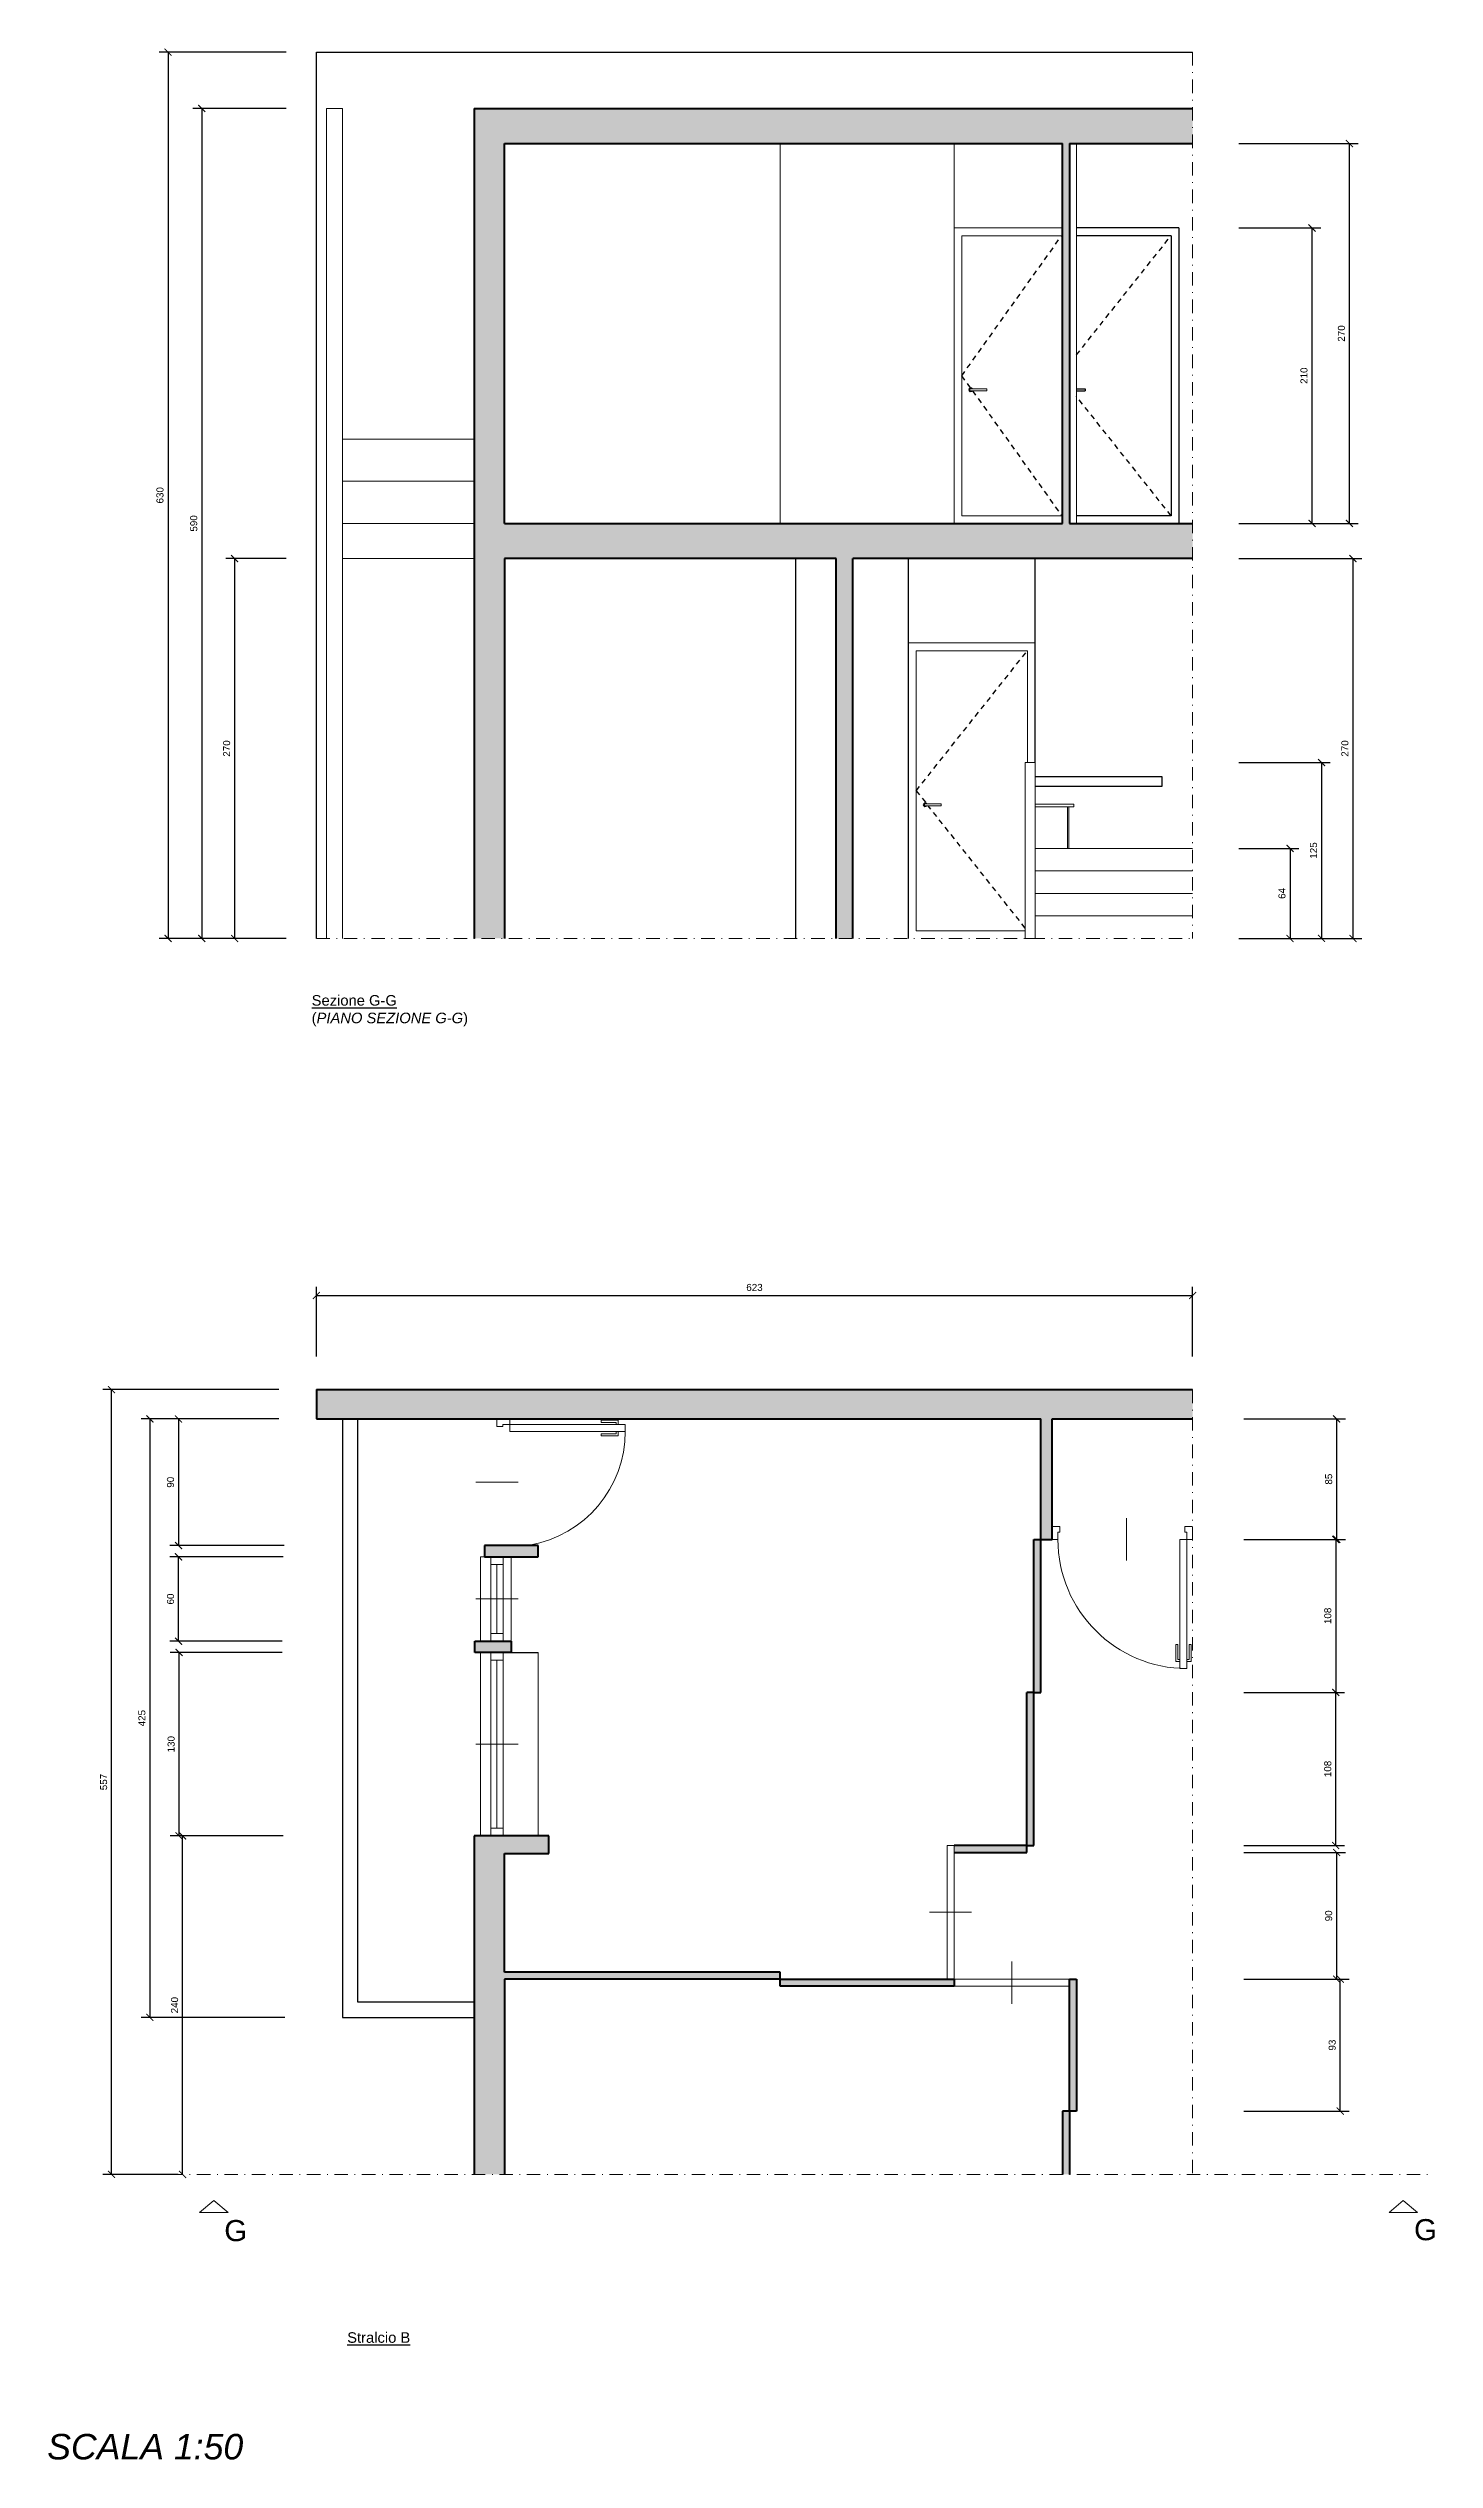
# Model space of a CAD drawing. Header units: centimetres. Extents: x 543 to 6804, y 293 to 1469.
# Drawn here: x 1857.6 to 2054.8, y 957.5 to 1300.3 of the extents above; entities that cross this region are included whole.
import ezdxf

# ---------------------------------------------------------------- set-up
doc = ezdxf.new("R2010")
doc.units = ezdxf.units.CM
doc.linetypes.add('JIS_02_0.7', pattern=[1.35, 0.75, -0.6])
doc.linetypes.add('TRATTOPUNTO2', pattern=[12.7, 6.35, -3.175, 0, -3.175])
for name, color, linetype, lineweight in [('finestre', 131, 'Continuous', 20), ('linee a metà', 100, 'Continuous', 20), ('linee davanti', 161, 'Continuous', 20), ('linee di sezione 2', 55, 'Continuous', 40), ('linee spesse', 254, 'Continuous', 20), ('linee tratto punto', 40, 'TRATTOPUNTO2', 20), ('porte', 230, 'Continuous', 20)]:
    doc.layers.add(name, color=color, linetype=linetype, lineweight=lineweight)
for name, color, linetype in [('linee dietro', 51, 'Continuous'), ('linee tratteggiate', 211, 'JIS_02_0.7'), ('quote', 163, 'Continuous'), ('testo', 104, 'Continuous')]:
    doc.layers.add(name, color=color, linetype=linetype)
doc.styles.add('Annotativa', font='arial.ttf')
doc.styles.add('Annotative', font='arial.ttf')
doc.dimstyles.new('Annotativa', dxfattribs={"dimscale": 0, "dimtxt": 1, "dimasz": 1, "dimexe": 1.25, "dimexo": 0.625, "dimtad": 1, "dimtxsty": 'Annotativa', "dimblk": 'ARCHTICK', "dimcen": 1, "dimadec": 0, "dimazin": 0, "dimtfac": 1, "dimtmove": 0, "dimatfit": 3, "dimfxl": 1, "dimarcsym": 0})

msp = doc.modelspace()

# ---------------------------------------------------------------- texts
at = {"layer": 'testo', "style": 'Annotative'}
for p in [(1882.647, 988.575), (2051.828, 988.704)]:
    msp.add_text('G', height=3, dxfattribs=at).set_placement(p)
at = {"layer": 'testo', "attachment_point": 1, "style": 'Annotative'}
for s, insert, char_height, width in [('{\\LSezione G-G\\P}({\\fArial|b0|i1|c0|p34;PIANO SEZIONE G-G})', (1895.075, 1165.715), 1.5, 55.75691), ('{\\LStralcio B}', (1900.128, 975.623), 1.5, 55.75691), ('{\\fArial|b0|i1|c0|p34;SCALA 1:50}', (1857.47, 961.17), 3.62538, 31.04939)]:
    msp.add_mtext(s, dxfattribs=dict(at, insert=insert, char_height=char_height, width=width))

# ---------------------------------------------------------------- blocks, each defined once
blk = doc.blocks.new('_ArchTick')
at = {"color": 0, "linetype": 'ByBlock', "const_width": 0.15}
blk.add_lwpolyline([(-0.5, -0.5), (0.5, 0.5)], dxfattribs=at)
blk = doc.blocks.new('*D127')
at = {"layer": 'Defpoints', "color": 0, "transparency": 16777216}
for p in [(2020.34, 1123.01), (1895.74, 1113.72), (2020.34, 1113.72)]:
    blk.add_point(p, dxfattribs=at)
at = {"layer": 'quote', "color": 0, "lineweight": -2, "transparency": 16777216}
for p, q in [((1895.74, 1114.35), (1895.74, 1124.26)), ((1895.74, 1123.01), (2020.34, 1123.01)), ((2020.34, 1114.35), (2020.34, 1124.26))]:
    blk.add_line(p, q, dxfattribs=at)
at = {"layer": 'quote', "color": 0, "lineweight": -2, "transparency": 16777216, "rotation": 180}
blk.add_blockref('_ArchTick', (1895.74, 1123.01), dxfattribs=at)
at = {"layer": 'quote', "color": 0, "lineweight": -2, "transparency": 16777216}
blk.add_blockref('_ArchTick', (2020.34, 1123.01), dxfattribs=at)
at = {"layer": 'quote', "color": 0, "transparency": 16777216, "insert": (1958.04, 1124.15), "char_height": 1, "attachment_point": 5, "style": 'Annotativa'}
blk.add_mtext('623', dxfattribs=at)
blk = doc.blocks.new('*D129')
at = {"layer": 'Defpoints', "color": 0, "transparency": 16777216}
for p in [(1891.01, 1105.46), (1872.07, 1020.38), (1891.9, 1020.38)]:
    blk.add_point(p, dxfattribs=at)
at = {"layer": 'quote', "color": 0, "lineweight": -2, "transparency": 16777216}
for p, q in [((1890.39, 1105.46), (1870.82, 1105.46)), ((1872.07, 1105.46), (1872.07, 1020.38)), ((1891.28, 1020.38), (1870.82, 1020.38))]:
    blk.add_line(p, q, dxfattribs=at)
for p, rotation in [((1872.07, 1105.46), 90), ((1872.07, 1020.38), 270)]:
    blk.add_blockref('_ArchTick', p, dxfattribs=dict(at, rotation=rotation))
at = {"layer": 'quote', "color": 0, "transparency": 16777216, "insert": (1870.94, 1062.92), "char_height": 1, "attachment_point": 5, "rotation": 90, "style": 'Annotativa'}
blk.add_mtext('425', dxfattribs=at)
blk = doc.blocks.new('*D130')
at = {"layer": 'Defpoints', "color": 0, "transparency": 16777216}
for p in [(1891.01, 1105.46), (1876.14, 1087.46), (1891.77, 1087.46)]:
    blk.add_point(p, dxfattribs=at)
at = {"layer": 'quote', "color": 0, "lineweight": -2, "transparency": 16777216}
for p, q in [((1890.39, 1105.46), (1874.89, 1105.46)), ((1876.14, 1105.46), (1876.14, 1087.46)), ((1891.15, 1087.46), (1874.89, 1087.46))]:
    blk.add_line(p, q, dxfattribs=at)
for p, rotation in [((1876.14, 1105.46), 90), ((1876.14, 1087.46), 270)]:
    blk.add_blockref('_ArchTick', p, dxfattribs=dict(at, rotation=rotation))
at = {"layer": 'quote', "color": 0, "transparency": 16777216, "insert": (1875, 1096.46), "char_height": 1, "attachment_point": 5, "rotation": 90, "style": 'Annotativa'}
blk.add_mtext('90', dxfattribs=at)
blk = doc.blocks.new('*D131')
at = {"layer": 'Defpoints', "color": 0, "transparency": 16777216}
for p in [(1876.14, 1085.86), (1891.65, 1085.86), (1891.52, 1073.86)]:
    blk.add_point(p, dxfattribs=at)
at = {"layer": 'quote', "color": 0, "lineweight": -2, "transparency": 16777216}
for p, q in [((1891.02, 1085.86), (1874.89, 1085.86)), ((1876.14, 1073.86), (1876.14, 1085.86)), ((1890.9, 1073.86), (1874.89, 1073.86))]:
    blk.add_line(p, q, dxfattribs=at)
for p, rotation in [((1876.14, 1085.86), 90), ((1876.14, 1073.86), 270)]:
    blk.add_blockref('_ArchTick', p, dxfattribs=dict(at, rotation=rotation))
at = {"layer": 'quote', "color": 0, "transparency": 16777216, "insert": (1875.01, 1079.86), "char_height": 1, "attachment_point": 5, "rotation": 90, "style": 'Annotativa'}
blk.add_mtext('60', dxfattribs=at)
blk = doc.blocks.new('*D132')
at = {"layer": 'Defpoints', "color": 0, "transparency": 16777216}
for p in [(1876.22, 1072.26), (1891.52, 1072.26), (1891.65, 1046.18)]:
    blk.add_point(p, dxfattribs=at)
at = {"layer": 'quote', "color": 0, "lineweight": -2, "transparency": 16777216}
for p, q in [((1890.9, 1072.26), (1874.97, 1072.26)), ((1876.22, 1046.18), (1876.22, 1072.26)), ((1891.02, 1046.18), (1874.97, 1046.18))]:
    blk.add_line(p, q, dxfattribs=at)
for p, rotation in [((1876.22, 1072.26), 90), ((1876.22, 1046.18), 270)]:
    blk.add_blockref('_ArchTick', p, dxfattribs=dict(at, rotation=rotation))
at = {"layer": 'quote', "color": 0, "transparency": 16777216, "insert": (1875.09, 1059.22), "char_height": 1, "attachment_point": 5, "rotation": 90, "style": 'Annotativa'}
blk.add_mtext('130', dxfattribs=at)
blk = doc.blocks.new('*D133')
at = {"layer": 'Defpoints', "color": 0, "transparency": 16777216}
for p in [(1876.72, 1046.18), (1891.65, 1046.18), (1876.72, 998.06)]:
    blk.add_point(p, dxfattribs=at)
at = {"layer": 'quote', "color": 0, "lineweight": -2, "transparency": 16777216}
for p, q in [((1891.02, 1046.18), (1875.47, 1046.18)), ((1876.72, 998.06), (1876.72, 1046.18)), ((1876.1, 998.06), (1875.47, 998.06))]:
    blk.add_line(p, q, dxfattribs=at)
for p, rotation in [((1876.72, 1046.18), 90), ((1876.72, 998.06), 270)]:
    blk.add_blockref('_ArchTick', p, dxfattribs=dict(at, rotation=rotation))
at = {"layer": 'quote', "color": 0, "transparency": 16777216, "insert": (1875.59, 1022.12), "char_height": 1, "attachment_point": 5, "rotation": 90, "style": 'Annotativa'}
blk.add_mtext('240', dxfattribs=at)
blk = doc.blocks.new('*D134')
at = {"layer": 'Defpoints', "color": 0, "transparency": 16777216}
for p in [(2026.98, 1105.46), (2026.98, 1088.34), (2040.82, 1088.34)]:
    blk.add_point(p, dxfattribs=at)
at = {"layer": 'quote', "color": 0, "lineweight": -2, "transparency": 16777216}
for p, q in [((2027.61, 1105.46), (2042.07, 1105.46)), ((2040.82, 1105.46), (2040.82, 1088.34)), ((2027.61, 1088.34), (2042.07, 1088.34))]:
    blk.add_line(p, q, dxfattribs=at)
for p, rotation in [((2040.82, 1105.46), 90), ((2040.82, 1088.34), 270)]:
    blk.add_blockref('_ArchTick', p, dxfattribs=dict(at, rotation=rotation))
at = {"layer": 'quote', "color": 0, "transparency": 16777216, "insert": (2039.69, 1096.9), "char_height": 1, "attachment_point": 5, "rotation": 90, "style": 'Annotativa'}
blk.add_mtext('85', dxfattribs=at)
blk = doc.blocks.new('*D135')
at = {"layer": 'Defpoints', "color": 0, "transparency": 16777216}
for p in [(2026.98, 1088.34), (2026.98, 1066.58), (2040.69, 1066.58)]:
    blk.add_point(p, dxfattribs=at)
at = {"layer": 'quote', "color": 0, "lineweight": -2, "transparency": 16777216}
for p, q in [((2027.61, 1088.34), (2041.94, 1088.34)), ((2040.69, 1088.34), (2040.69, 1066.58)), ((2027.61, 1066.58), (2041.94, 1066.58))]:
    blk.add_line(p, q, dxfattribs=at)
for p, rotation in [((2040.69, 1088.34), 90), ((2040.69, 1066.58), 270)]:
    blk.add_blockref('_ArchTick', p, dxfattribs=dict(at, rotation=rotation))
at = {"layer": 'quote', "color": 0, "transparency": 16777216, "insert": (2039.56, 1077.46), "char_height": 1, "attachment_point": 5, "rotation": 90, "style": 'Annotativa'}
blk.add_mtext('108', dxfattribs=at)
blk = doc.blocks.new('*D136')
at = {"layer": 'Defpoints', "color": 0, "transparency": 16777216}
for p in [(2026.98, 1066.58), (2040.69, 1066.58), (2026.98, 1044.82)]:
    blk.add_point(p, dxfattribs=at)
at = {"layer": 'quote', "color": 0, "lineweight": -2, "transparency": 16777216}
for p, q in [((2027.61, 1066.58), (2041.94, 1066.58)), ((2040.69, 1044.82), (2040.69, 1066.58)), ((2027.61, 1044.82), (2041.94, 1044.82))]:
    blk.add_line(p, q, dxfattribs=at)
for p, rotation in [((2040.69, 1066.58), 90), ((2040.69, 1044.82), 270)]:
    blk.add_blockref('_ArchTick', p, dxfattribs=dict(at, rotation=rotation))
at = {"layer": 'quote', "color": 0, "transparency": 16777216, "insert": (2039.56, 1055.7), "char_height": 1, "attachment_point": 5, "rotation": 90, "style": 'Annotativa'}
blk.add_mtext('108', dxfattribs=at)
blk = doc.blocks.new('*D137')
at = {"layer": 'Defpoints', "color": 0, "transparency": 16777216}
for p in [(2026.98, 1043.82), (2040.83, 1043.82), (2026.98, 1025.82)]:
    blk.add_point(p, dxfattribs=at)
at = {"layer": 'quote', "color": 0, "lineweight": -2, "transparency": 16777216}
for p, q in [((2027.61, 1043.82), (2042.08, 1043.82)), ((2040.83, 1025.82), (2040.83, 1043.82)), ((2027.61, 1025.82), (2042.08, 1025.82))]:
    blk.add_line(p, q, dxfattribs=at)
for p, rotation in [((2040.83, 1043.82), 90), ((2040.83, 1025.82), 270)]:
    blk.add_blockref('_ArchTick', p, dxfattribs=dict(at, rotation=rotation))
at = {"layer": 'quote', "color": 0, "transparency": 16777216, "insert": (2039.69, 1034.82), "char_height": 1, "attachment_point": 5, "rotation": 90, "style": 'Annotativa'}
blk.add_mtext('90', dxfattribs=at)
blk = doc.blocks.new('*D138')
at = {"layer": 'Defpoints', "color": 0, "transparency": 16777216}
for p in [(2026.98, 1025.82), (2041.33, 1025.82), (2026.98, 1007.06)]:
    blk.add_point(p, dxfattribs=at)
at = {"layer": 'quote', "color": 0, "lineweight": -2, "transparency": 16777216}
for p, q in [((2027.61, 1025.82), (2042.58, 1025.82)), ((2041.33, 1007.06), (2041.33, 1025.82)), ((2027.61, 1007.06), (2042.58, 1007.06))]:
    blk.add_line(p, q, dxfattribs=at)
for p, rotation in [((2041.33, 1025.82), 90), ((2041.33, 1007.06), 270)]:
    blk.add_blockref('_ArchTick', p, dxfattribs=dict(at, rotation=rotation))
at = {"layer": 'quote', "color": 0, "transparency": 16777216, "insert": (2040.19, 1016.44), "char_height": 1, "attachment_point": 5, "rotation": 90, "style": 'Annotativa'}
blk.add_mtext('93', dxfattribs=at)
blk = doc.blocks.new('*D139')
at = {"layer": 'Defpoints', "color": 0, "transparency": 16777216}
for p in [(1892.08, 1299.77), (1874.65, 1173.77), (1892.08, 1173.77)]:
    blk.add_point(p, dxfattribs=at)
at = {"layer": 'quote', "color": 0, "lineweight": -2, "transparency": 16777216}
for p, q in [((1891.45, 1299.77), (1873.4, 1299.77)), ((1874.65, 1299.77), (1874.65, 1173.77)), ((1891.45, 1173.77), (1873.4, 1173.77))]:
    blk.add_line(p, q, dxfattribs=at)
for p, rotation in [((1874.65, 1299.77), 90), ((1874.65, 1173.77), 270)]:
    blk.add_blockref('_ArchTick', p, dxfattribs=dict(at, rotation=rotation))
at = {"layer": 'quote', "color": 0, "transparency": 16777216, "insert": (1873.51, 1236.77), "char_height": 1, "attachment_point": 5, "rotation": 90, "style": 'Annotativa'}
blk.add_mtext('630', dxfattribs=at)
blk = doc.blocks.new('*D140')
at = {"layer": 'Defpoints', "color": 0, "transparency": 16777216}
for p in [(1892.08, 1291.77), (1879.45, 1173.77), (1892.08, 1173.77)]:
    blk.add_point(p, dxfattribs=at)
at = {"layer": 'quote', "color": 0, "lineweight": -2, "transparency": 16777216}
for p, q in [((1891.45, 1291.77), (1878.2, 1291.77)), ((1879.45, 1291.77), (1879.45, 1173.77)), ((1891.45, 1173.77), (1878.2, 1173.77))]:
    blk.add_line(p, q, dxfattribs=at)
for p, rotation in [((1879.45, 1291.77), 90), ((1879.45, 1173.77), 270)]:
    blk.add_blockref('_ArchTick', p, dxfattribs=dict(at, rotation=rotation))
at = {"layer": 'quote', "color": 0, "transparency": 16777216, "insert": (1878.31, 1232.77), "char_height": 1, "attachment_point": 5, "rotation": 90, "style": 'Annotativa'}
blk.add_mtext('590', dxfattribs=at)
blk = doc.blocks.new('*D141')
at = {"layer": 'Defpoints', "color": 0, "transparency": 16777216}
for p in [(1892.08, 1227.77), (1884.12, 1173.77), (1892.08, 1173.77)]:
    blk.add_point(p, dxfattribs=at)
at = {"layer": 'quote', "color": 0, "lineweight": -2, "transparency": 16777216}
for p, q in [((1891.45, 1227.77), (1882.87, 1227.77)), ((1884.12, 1227.77), (1884.12, 1173.77)), ((1891.45, 1173.77), (1882.87, 1173.77))]:
    blk.add_line(p, q, dxfattribs=at)
for p, rotation in [((1884.12, 1227.77), 90), ((1884.12, 1173.77), 270)]:
    blk.add_blockref('_ArchTick', p, dxfattribs=dict(at, rotation=rotation))
at = {"layer": 'quote', "color": 0, "transparency": 16777216, "insert": (1882.99, 1200.77), "char_height": 1, "attachment_point": 5, "rotation": 90, "style": 'Annotativa'}
blk.add_mtext('270', dxfattribs=at)
blk = doc.blocks.new('*D142')
at = {"layer": 'Defpoints', "color": 0, "transparency": 16777216}
for p in [(2026.3, 1227.77), (2026.3, 1173.77), (2043.14, 1173.77)]:
    blk.add_point(p, dxfattribs=at)
at = {"layer": 'quote', "color": 0, "lineweight": -2, "transparency": 16777216}
for p, q in [((2026.93, 1227.77), (2044.39, 1227.77)), ((2043.14, 1227.77), (2043.14, 1173.77)), ((2026.93, 1173.77), (2044.39, 1173.77))]:
    blk.add_line(p, q, dxfattribs=at)
for p, rotation in [((2043.14, 1227.77), 90), ((2043.14, 1173.77), 270)]:
    blk.add_blockref('_ArchTick', p, dxfattribs=dict(at, rotation=rotation))
at = {"layer": 'quote', "color": 0, "transparency": 16777216, "insert": (2042, 1200.77), "char_height": 1, "attachment_point": 5, "rotation": 90, "style": 'Annotativa'}
blk.add_mtext('270', dxfattribs=at)
blk = doc.blocks.new('*D145')
at = {"layer": 'Defpoints', "color": 0, "transparency": 16777216}
for p in [(2026.3, 1286.77), (2042.64, 1286.77), (2026.3, 1232.77)]:
    blk.add_point(p, dxfattribs=at)
at = {"layer": 'quote', "color": 0, "lineweight": -2, "transparency": 16777216}
for p, q in [((2026.93, 1286.77), (2043.89, 1286.77)), ((2042.64, 1232.77), (2042.64, 1286.77)), ((2026.93, 1232.77), (2043.89, 1232.77))]:
    blk.add_line(p, q, dxfattribs=at)
for p, rotation in [((2042.64, 1286.77), 90), ((2042.64, 1232.77), 270)]:
    blk.add_blockref('_ArchTick', p, dxfattribs=dict(at, rotation=rotation))
at = {"layer": 'quote', "color": 0, "transparency": 16777216, "insert": (2041.5, 1259.77), "char_height": 1, "attachment_point": 5, "rotation": 90, "style": 'Annotativa'}
blk.add_mtext('270', dxfattribs=at)
blk = doc.blocks.new('*D146')
at = {"layer": 'Defpoints', "color": 0, "transparency": 16777216}
for p in [(2026.3, 1274.77), (2037.32, 1274.77), (2026.3, 1232.77)]:
    blk.add_point(p, dxfattribs=at)
at = {"layer": 'quote', "color": 0, "lineweight": -2, "transparency": 16777216}
for p, q in [((2026.93, 1274.77), (2038.57, 1274.77)), ((2037.32, 1232.77), (2037.32, 1274.77)), ((2026.93, 1232.77), (2038.57, 1232.77))]:
    blk.add_line(p, q, dxfattribs=at)
for p, rotation in [((2037.32, 1274.77), 90), ((2037.32, 1232.77), 270)]:
    blk.add_blockref('_ArchTick', p, dxfattribs=dict(at, rotation=rotation))
at = {"layer": 'quote', "color": 0, "transparency": 16777216, "insert": (2036.18, 1253.77), "char_height": 1, "attachment_point": 5, "rotation": 90, "style": 'Annotativa'}
blk.add_mtext('210', dxfattribs=at)
blk = doc.blocks.new('*D147')
at = {"layer": 'Defpoints', "color": 0, "transparency": 16777216}
for p in [(2026.3, 1186.57), (2026.3, 1173.77), (2034.19, 1173.77)]:
    blk.add_point(p, dxfattribs=at)
at = {"layer": 'quote', "color": 0, "lineweight": -2, "transparency": 16777216}
for p, q in [((2026.93, 1186.57), (2035.44, 1186.57)), ((2034.19, 1186.57), (2034.19, 1173.77)), ((2026.93, 1173.77), (2035.44, 1173.77))]:
    blk.add_line(p, q, dxfattribs=at)
for p, rotation in [((2034.19, 1186.57), 90), ((2034.19, 1173.77), 270)]:
    blk.add_blockref('_ArchTick', p, dxfattribs=dict(at, rotation=rotation))
at = {"layer": 'quote', "color": 0, "transparency": 16777216, "insert": (2033.05, 1180.17), "char_height": 1, "attachment_point": 5, "rotation": 90, "style": 'Annotativa'}
blk.add_mtext('64', dxfattribs=at)
blk = doc.blocks.new('*D148')
at = {"layer": 'Defpoints', "color": 0, "transparency": 16777216}
for p in [(2026.3, 1198.77), (2026.3, 1173.77), (2038.67, 1173.77)]:
    blk.add_point(p, dxfattribs=at)
at = {"layer": 'quote', "color": 0, "lineweight": -2, "transparency": 16777216}
for p, q in [((2026.93, 1198.77), (2039.92, 1198.77)), ((2038.67, 1198.77), (2038.67, 1173.77)), ((2026.93, 1173.77), (2039.92, 1173.77))]:
    blk.add_line(p, q, dxfattribs=at)
for p, rotation in [((2038.67, 1198.77), 90), ((2038.67, 1173.77), 270)]:
    blk.add_blockref('_ArchTick', p, dxfattribs=dict(at, rotation=rotation))
at = {"layer": 'quote', "color": 0, "transparency": 16777216, "insert": (2037.54, 1186.27), "char_height": 1, "attachment_point": 5, "rotation": 90, "style": 'Annotativa'}
blk.add_mtext('125', dxfattribs=at)

# ---------------------------------------------------------------- dimensions: what is measured, and where the dimension line sits
at = {"layer": 'quote'}
for base, p1, p2, text, picture, middle in [((1874.65, 1173.77), (1892.077, 1299.77), (1892.077, 1173.77), '630', '*D139', (1873.514, 1236.77)), ((1879.45, 1173.77), (1892.077, 1291.77), (1892.077, 1173.77), '590', '*D140', (1878.314, 1232.77)), ((2042.638, 1286.77), (2026.303, 1232.77), (2026.303, 1286.77), '270', '*D145', (2041.502, 1259.77)), ((2037.317, 1274.77), (2026.303, 1232.77), (2026.303, 1274.77), '210', '*D146', (2036.181, 1253.77)), ((1884.122, 1173.77), (1892.077, 1227.77), (1892.077, 1173.77), '270', '*D141', (1882.986, 1200.77)), ((2043.138, 1173.77), (2026.303, 1227.77), (2026.303, 1173.77), '270', '*D142', (2042.002, 1200.77)), ((2038.672, 1173.77), (2026.303, 1198.77), (2026.303, 1173.77), '125', '*D148', (2037.537, 1186.27)), ((2034.188, 1173.77), (2026.303, 1186.57), (2026.303, 1173.77), '64', '*D147', (2033.052, 1180.17)), ((1872.073, 1020.383), (1891.013, 1105.463), (1891.901, 1020.383), '425', '*D129', (1870.937, 1062.923)), ((1876.14, 1087.463), (1891.013, 1105.463), (1891.775, 1087.463), '90', '*D130', (1875.005, 1096.463)), ((2040.821, 1088.343), (2026.982, 1105.463), (2026.982, 1088.343), '85', '*D134', (2039.686, 1096.903)), ((2040.695, 1066.583), (2026.982, 1088.343), (2026.982, 1066.583), '108', '*D135', (2039.559, 1077.463)), ((1876.143, 1085.863), (1891.52, 1073.863), (1891.648, 1085.863), '60', '*D131', (1875.008, 1079.863)), ((1876.222, 1072.263), (1891.647, 1046.183), (1891.52, 1072.263), '130', '*D132', (1875.086, 1059.223)), ((2040.695, 1066.583), (2026.982, 1044.823), (2026.982, 1066.583), '108', '*D136', (2039.559, 1055.703)), ((1876.722, 1046.183), (1876.722, 998.063), (1891.647, 1046.183), '240', '*D133', (1875.586, 1022.123)), ((2040.826, 1043.823), (2026.982, 1025.823), (2026.982, 1043.823), '90', '*D137', (2039.691, 1034.823)), ((2041.326, 1025.823), (2026.982, 1007.063), (2026.982, 1025.823), '93', '*D138', (2040.19, 1016.443))]:
    dim = msp.add_linear_dim(base=base, p1=p1, p2=p2, angle=90, text=text, dimstyle='Annotativa', dxfattribs=at)
    dim.commit()
    dim.dimension.update_dxf_attribs({"geometry": picture, "text_midpoint": middle})
dim = msp.add_linear_dim(base=(2020.34, 1123.014), p1=(1895.74, 1113.723), p2=(2020.34, 1113.723), text='623', dimstyle='Annotativa', dxfattribs=at)
dim.commit()
dim.dimension.update_dxf_attribs({"geometry": '*D127', "text_midpoint": (1958.04, 1124.15)})
msp.add_linear_dim(base=(1866.619, 1109.623), p1=(1876.722, 998.063), p2=(1891.013, 1109.623), angle=90, text='557', dimstyle='Annotativa', dxfattribs=at).render()

# ---------------------------------------------------------------- hatches: boundary and pattern name
at = {"layer": 'linee di sezione 2', "true_color": 0xc7c8ca}
h = msp.add_hatch(color=9, dxfattribs=at)
h.dxf.hatch_style = 1
h.paths.add_polyline_path([(1918.18, 1291.77), (1918.18, 1227.77), (1918.18, 1173.77), (1922.5, 1173.77), (1922.5, 1227.77), (1969.66, 1227.77), (1969.66, 1173.77), (1972.02, 1173.77), (1972.02, 1227.77), (2020.34, 1227.77), (2020.34, 1232.77), (2002.82, 1232.77), (2002.82, 1286.77), (2020.34, 1286.77), (2020.34, 1291.77)])
h.paths.add_polyline_path([(2001.82, 1286.77), (2001.82, 1232.77), (1922.5, 1232.77), (1922.5, 1286.77)], flags=16)
h.paths.add_polyline_path([(1987.52, 1273.67), (2001.72, 1273.67), (2001.72, 1233.87), (1987.52, 1233.87)], flags=0)
h.paths.add_polyline_path([(1988.681, 1251.92), (1991.081, 1251.92), (1991.081, 1251.62), (1988.681, 1251.62)], flags=0)
h = msp.add_hatch(color=9, dxfattribs=at)
h.dxf.hatch_style = 1
h.paths.add_polyline_path([(1922.5, 1043.703), (1928.78, 1043.703), (1928.78, 1046.183), (1918.18, 1046.183), (1918.18, 998.063), (1922.5, 998.063), (1922.5, 1025.823), (1961.7, 1025.823), (1961.7, 1026.823), (1922.5, 1026.823)])
at = {"layer": 'linee spesse', "true_color": 0xc7c8ca}
h = msp.add_hatch(color=9, dxfattribs=at)
h.dxf.hatch_style = 1
h.paths.add_polyline_path([(1923.46, 1072.263), (1923.46, 1073.863), (1918.26, 1073.863), (1918.26, 1072.263)])
h.paths.add_polyline_path([(1927.26, 1085.863), (1927.26, 1087.463), (1919.66, 1087.463), (1919.66, 1085.863)])
at = {"layer": 'porte', "true_color": 0xc7c8ca}
h = msp.add_hatch(color=9, dxfattribs=at)
h.dxf.hatch_style = 1
h.paths.add_polyline_path([(2020.34, 1109.623), (1895.74, 1109.623), (1895.74, 1105.463), (1998.78, 1105.463), (1998.78, 1088.343), (2000.38, 1088.343), (2000.38, 1105.463), (2020.34, 1105.463)])
h.paths.add_polyline_path([(1998.78, 1088.343), (1997.78, 1088.343), (1997.78, 1066.583), (1998.78, 1066.583)])
h.paths.add_polyline_path([(1997.78, 1066.583), (1996.78, 1066.583), (1996.78, 1044.823), (1997.78, 1044.823)])
h.paths.add_polyline_path([(1996.78, 1044.823), (1986.42, 1044.823), (1986.42, 1043.823), (1996.78, 1043.823)])
h.paths.add_polyline_path([(2003.82, 1025.823), (2002.82, 1025.823), (2002.82, 1007.063), (2003.82, 1007.063)])
h.paths.add_polyline_path([(2002.82, 1007.063), (2001.82, 1007.063), (2001.82, 998.063), (2002.82, 998.063)])
h.paths.add_polyline_path([(1986.42, 1025.823), (1961.7, 1025.823), (1961.7, 1024.823), (1986.42, 1024.823)])

# ---------------------------------------------------------------- linework, layer by layer
at = {"layer": 'finestre'}
for p, q in [((1920.54, 1085.863), (1920.54, 1084.763)), ((1920.54, 1084.763), (1922.3, 1084.763)), ((1920.54, 1074.963), (1920.54, 1084.763)), ((1921.42, 1074.963), (1921.42, 1084.763)), ((1922.3, 1084.763), (1922.3, 1085.863)), ((1922.3, 1084.763), (1922.3, 1074.963)), ((1921.42, 1079.863), (1918.42, 1079.863)), ((1921.42, 1079.863), (1924.42, 1079.863)), ((1922.3, 1074.963), (1920.54, 1074.963)), ((1920.54, 1074.963), (1920.54, 1073.863)), ((1922.3, 1073.863), (1922.3, 1074.963)), ((1920.54, 1072.263), (1920.54, 1071.163)), ((1920.54, 1071.163), (1922.3, 1071.163)), ((1920.54, 1071.163), (1920.54, 1047.283)), ((1921.42, 1047.283), (1921.42, 1071.163)), ((1922.3, 1071.163), (1922.3, 1072.263)), ((1922.3, 1047.283), (1922.3, 1071.163)), ((1921.42, 1059.223), (1918.42, 1059.223)), ((1921.42, 1059.223), (1924.42, 1059.223)), ((1920.54, 1046.183), (1920.54, 1047.283)), ((1920.54, 1047.283), (1922.3, 1047.283)), ((1922.3, 1047.283), (1922.3, 1046.183))]:
    msp.add_line(p, q, dxfattribs=at)
at = {"layer": 'linee a metà'}
for p, q in [((1897.18, 1291.77), (1899.46, 1291.77)), ((1897.18, 1173.77), (1897.18, 1291.77)), ((1899.46, 1291.77), (1899.46, 1173.77)), ((1899.46, 1244.77), (1918.18, 1244.77)), ((1899.46, 1238.77), (1918.18, 1238.77)), ((1918.18, 1232.77), (1899.46, 1232.77)), ((1918.18, 1232.77), (1899.46, 1232.77)), ((1899.46, 1232.77), (1899.46, 1227.77)), ((1918.18, 1227.77), (1899.46, 1227.77)), ((1918.18, 1227.77), (1899.46, 1227.77)), ((2003.44, 1192.87), (1997.94, 1192.87)), ((2003.44, 1192.47), (1997.94, 1192.47)), ((2002.54, 1186.57), (2002.54, 1192.47)), ((2003.44, 1192.47), (2002.74, 1192.47)), ((2002.74, 1192.47), (2002.74, 1186.57)), ((2003.44, 1192.67), (2003.44, 1192.87)), ((2003.44, 1192.67), (2003.44, 1192.47)), ((1997.94, 1186.57), (2020.34, 1186.57)), ((1997.94, 1183.37), (2020.34, 1183.37)), ((1919.66, 1085.863), (1919.06, 1085.863)), ((1919.06, 1085.863), (1919.06, 1073.863)), ((1923.46, 1073.863), (1923.46, 1085.863)), ((1919.06, 1046.183), (1919.06, 1072.263)), ((1927.26, 1072.263), (1927.26, 1046.183))]:
    msp.add_line(p, q, dxfattribs=at)
at = {"layer": 'linee davanti'}
for p, q in [((1961.7, 1232.77), (1961.7, 1286.77)), ((1986.42, 1232.77), (1986.42, 1286.77)), ((2003.82, 1232.77), (2003.82, 1286.77)), ((2001.82, 1274.77), (1986.42, 1274.77)), ((1987.52, 1233.87), (1987.52, 1273.67)), ((1987.52, 1273.67), (2001.72, 1273.67)), ((2001.72, 1273.67), (2001.72, 1233.87)), ((2002.82, 1232.77), (2002.82, 1274.77)), ((1988.681, 1251.92), (1991.081, 1251.92)), ((1988.681, 1251.62), (1988.681, 1251.92)), ((1991.081, 1251.62), (1988.681, 1251.62)), ((1991.081, 1251.92), (1991.081, 1251.62)), ((2001.72, 1233.87), (1987.52, 1233.87)), ((1997.94, 1215.77), (1979.94, 1215.77)), ((1981.04, 1174.87), (1981.04, 1214.67)), ((1981.04, 1214.67), (1996.84, 1214.67)), ((1996.84, 1214.67), (1996.84, 1198.77)), ((1996.54, 1173.77), (1996.54, 1198.77)), ((1996.54, 1198.77), (1997.94, 1198.77)), ((1997.94, 1198.77), (1997.94, 1173.77)), ((1982.201, 1192.92), (1984.601, 1192.92)), ((1982.201, 1192.62), (1982.201, 1192.92)), ((1984.601, 1192.62), (1982.201, 1192.62)), ((1984.601, 1192.92), (1984.601, 1192.62)), ((1997.94, 1180.17), (2020.34, 1180.17)), ((1997.94, 1176.97), (2020.34, 1176.97)), ((1996.54, 1174.87), (1981.04, 1174.87)), ((1997.94, 1173.77), (1996.54, 1173.77))]:
    msp.add_line(p, q, dxfattribs=at)
for centre in [(1988.804, 1251.77), (1982.324, 1192.77)]:
    msp.add_arc(centre, 0.284, 31.88181, 328.11819, dxfattribs=at)
at = {"layer": 'linee di sezione 2'}
for p, q in [((1918.18, 1291.77), (1918.18, 1227.77)), ((1918.18, 1291.77), (2020.34, 1291.77)), ((1922.5, 1232.77), (1922.5, 1286.77)), ((1922.5, 1286.77), (2001.82, 1286.77)), ((2001.82, 1232.77), (2001.82, 1286.77)), ((2002.82, 1286.77), (2002.82, 1232.77)), ((2002.82, 1286.77), (2020.34, 1286.77)), ((1922.5, 1232.77), (2001.82, 1232.77)), ((2002.82, 1232.77), (2020.34, 1232.77)), ((1918.18, 1227.77), (1918.18, 1173.77)), ((1969.66, 1227.77), (1922.5, 1227.77)), ((1922.5, 1227.77), (1922.5, 1173.77)), ((1969.66, 1173.77), (1969.66, 1227.77)), ((1972.02, 1173.77), (1972.02, 1227.77)), ((2020.34, 1227.77), (1972.02, 1227.77)), ((1895.74, 1109.623), (2020.34, 1109.623)), ((1895.74, 1109.623), (1895.74, 1105.463)), ((1895.74, 1105.463), (1998.78, 1105.463)), ((1998.78, 1088.343), (1998.78, 1105.463)), ((2000.38, 1088.343), (2000.38, 1105.463)), ((2000.38, 1105.463), (2020.34, 1105.463)), ((1919.66, 1087.463), (1919.66, 1085.863)), ((1927.26, 1087.463), (1919.66, 1087.463)), ((1927.26, 1085.863), (1927.26, 1087.463)), ((1997.78, 1066.583), (1997.78, 1088.343)), ((1997.78, 1088.343), (1998.78, 1088.343)), ((1998.78, 1066.583), (1998.78, 1088.343)), ((1998.78, 1088.343), (2000.38, 1088.343)), ((1919.66, 1085.863), (1927.26, 1085.863)), ((1918.26, 1072.263), (1918.26, 1073.863)), ((1918.26, 1073.863), (1923.46, 1073.863)), ((1923.46, 1073.863), (1923.46, 1072.263)), ((1923.46, 1072.263), (1918.26, 1072.263)), ((1996.78, 1044.823), (1996.78, 1066.583)), ((1997.78, 1066.583), (1996.78, 1066.583)), ((1997.78, 1044.823), (1997.78, 1066.583)), ((1997.78, 1066.583), (1998.78, 1066.583)), ((1928.78, 1046.183), (1918.18, 1046.183)), ((1918.18, 1046.183), (1918.18, 998.063)), ((1928.78, 1043.703), (1928.78, 1046.183)), ((1922.5, 1026.823), (1922.5, 1043.703)), ((1922.5, 1043.703), (1928.78, 1043.703)), ((1996.78, 1044.823), (1986.42, 1044.823)), ((1986.42, 1043.823), (1996.78, 1043.823)), ((1996.78, 1043.823), (1996.78, 1044.823)), ((1996.78, 1044.823), (1997.78, 1044.823)), ((1961.7, 1026.823), (1922.5, 1026.823)), ((1961.7, 1025.823), (1922.5, 1025.823)), ((1922.5, 1025.823), (1922.5, 998.063)), ((1961.7, 1025.823), (1961.7, 1026.823)), ((1961.7, 1024.823), (1961.7, 1025.823)), ((1961.7, 1025.823), (1986.42, 1025.823)), ((1986.42, 1025.823), (1986.42, 1024.823)), ((2002.82, 1025.823), (2003.82, 1025.823)), ((2002.82, 1007.063), (2002.82, 1025.823)), ((2003.82, 1025.823), (2003.82, 1007.063)), ((1986.42, 1024.823), (1961.7, 1024.823)), ((2002.82, 1007.063), (2001.82, 1007.063)), ((2001.82, 1007.063), (2001.82, 998.063)), ((2003.82, 1007.063), (2002.82, 1007.063)), ((2002.82, 1007.063), (2002.82, 998.063))]:
    msp.add_line(p, q, dxfattribs=at)
at = {"layer": 'linee dietro'}
for p, q in [((1895.74, 1173.77), (1895.74, 1299.77)), ((1895.74, 1299.77), (2020.34, 1299.77)), ((2018.38, 1274.77), (2003.82, 1274.77)), ((2017.28, 1273.67), (2003.82, 1273.67)), ((2017.28, 1273.67), (2017.28, 1233.87)), ((2018.38, 1274.77), (2018.38, 1232.77)), ((2003.82, 1251.92), (2005.04, 1251.92)), ((2003.82, 1251.62), (2005.04, 1251.62)), ((2005.04, 1251.92), (2005.04, 1251.62)), ((2017.28, 1233.87), (2003.82, 1233.87)), ((1963.9, 1173.77), (1963.9, 1227.77)), ((1979.94, 1173.77), (1979.94, 1227.77)), ((1997.94, 1198.77), (1997.94, 1227.77)), ((1997.94, 1196.77), (2015.94, 1196.77)), ((2015.94, 1196.77), (2015.94, 1195.37)), ((2015.94, 1195.37), (1997.94, 1195.37)), ((1899.46, 1105.463), (1899.46, 1020.383)), ((1901.62, 1022.543), (1901.62, 1105.463)), ((1923.46, 1072.263), (1927.26, 1072.263)), ((1918.18, 1022.543), (1901.62, 1022.543)), ((1899.46, 1020.383), (1918.18, 1020.383))]:
    msp.add_line(p, q, dxfattribs=at)
at = {"layer": 'linee spesse'}
for p, q in [((1881.169, 994.365), (1879.135, 992.635)), ((1881.169, 994.365), (1883.204, 992.635)), ((2050.301, 994.365), (2048.267, 992.635)), ((2050.301, 994.365), (2052.335, 992.635)), ((1879.135, 992.635), (1883.204, 992.635)), ((2048.267, 992.635), (2052.335, 992.635))]:
    msp.add_line(p, q, dxfattribs=at)
at = {"layer": 'linee tratteggiate'}
for p, q in [((1987.52, 1253.77), (2001.72, 1273.67)), ((2003.82, 1256.717), (2017.28, 1273.67)), ((1988.743, 1252.047), (1987.52, 1253.77)), ((1989.055, 1251.62), (2001.72, 1233.87)), ((2017.28, 1233.87), (2003.82, 1250.823)), ((1981.04, 1194.77), (1996.84, 1214.67)), ((1981.04, 1194.77), (1982.414, 1193.039)), ((1996.54, 1175.248), (1982.747, 1192.62))]:
    msp.add_line(p, q, dxfattribs=at)
at = {"layer": 'linee tratto punto', "ltscale": 0.3}
for p, q in [((2020.34, 1299.77), (2020.34, 1173.77)), ((1895.74, 1173.77), (2020.34, 1173.77)), ((2020.34, 1109.623), (2020.34, 998.063)), ((1874.853, 998.063), (2054.516, 998.063))]:
    msp.add_line(p, q, dxfattribs=at)
at = {"layer": 'porte'}
for p, q in [((1921.42, 1105.463), (1921.42, 1104.363)), ((1921.42, 1104.363), (1922.26, 1104.363)), ((1922.26, 1104.363), (1922.26, 1104.663)), ((1922.26, 1104.663), (1923.26, 1104.663)), ((1923.26, 1104.663), (1923.26, 1105.463)), ((1923.26, 1103.663), (1923.26, 1104.663)), ((1923.26, 1104.663), (1939.66, 1104.663)), ((1936.26, 1104.963), (1936.26, 1105.263)), ((1938.66, 1105.263), (1936.26, 1105.263)), ((1936.26, 1105.263), (1936.26, 1104.963)), ((1936.26, 1104.963), (1938.36, 1104.963)), ((1938.36, 1104.963), (1938.36, 1104.663)), ((1938.66, 1104.663), (1938.66, 1105.263)), ((1938.66, 1104.663), (1938.66, 1105.263)), ((1938.66, 1104.663), (1938.66, 1105.263)), ((1938.66, 1104.663), (1938.66, 1105.263)), ((1939.66, 1104.663), (1939.66, 1103.663)), ((1939.66, 1103.663), (1923.26, 1103.663)), ((1936.26, 1103.363), (1936.26, 1103.063)), ((1936.26, 1103.063), (1936.26, 1103.363)), ((1936.26, 1103.363), (1938.36, 1103.363)), ((1938.66, 1103.063), (1936.26, 1103.063)), ((1938.36, 1103.363), (1938.36, 1103.663)), ((1938.66, 1103.663), (1938.66, 1103.063)), ((1938.66, 1103.663), (1938.66, 1103.063)), ((1938.66, 1103.663), (1938.66, 1103.063)), ((1938.66, 1103.663), (1938.66, 1103.063)), ((1921.42, 1096.463), (1918.42, 1096.463)), ((1921.42, 1096.463), (1924.42, 1096.463)), ((2010.96, 1088.343), (2010.96, 1091.343)), ((2000.38, 1090.183), (2001.48, 1090.183)), ((2001.18, 1088.343), (2000.38, 1088.343)), ((2001.48, 1089.343), (2001.18, 1089.343)), ((2001.18, 1089.343), (2001.18, 1088.343)), ((2001.48, 1090.183), (2001.48, 1089.343)), ((2010.96, 1088.343), (2010.96, 1085.343)), ((2018.54, 1069.983), (2018.54, 1088.343)), ((2018.54, 1088.343), (2019.54, 1088.343)), ((2020.34, 1090.183), (2019.24, 1090.183)), ((2019.24, 1090.183), (2019.24, 1089.343)), ((2019.24, 1089.343), (2019.54, 1089.343)), ((2019.54, 1089.343), (2019.54, 1088.343)), ((2019.54, 1088.343), (2020.34, 1088.343)), ((2019.54, 1088.343), (2019.54, 1069.983)), ((2018.24, 1073.383), (2017.94, 1073.383)), ((2017.94, 1070.983), (2017.94, 1073.383)), ((2017.94, 1073.383), (2018.24, 1073.383)), ((2018.24, 1073.383), (2018.24, 1071.283)), ((2019.84, 1073.383), (2020.14, 1073.383)), ((2020.14, 1073.383), (2019.84, 1073.383)), ((2019.84, 1073.383), (2019.84, 1071.283)), ((2020.14, 1070.983), (2020.14, 1073.383)), ((2017.94, 1070.983), (2018.54, 1070.983)), ((2018.24, 1071.283), (2018.54, 1071.283)), ((2019.54, 1069.983), (2018.54, 1069.983)), ((2019.84, 1071.283), (2019.54, 1071.283)), ((2019.54, 1070.983), (2020.14, 1070.983)), ((2019.54, 1070.983), (2020.14, 1070.983)), ((2019.54, 1070.983), (2020.14, 1070.983)), ((2019.54, 1070.983), (2020.14, 1070.983)), ((1986.42, 1044.823), (1985.42, 1044.823)), ((1985.42, 1044.823), (1985.42, 1025.823)), ((1986.42, 1025.823), (1986.42, 1044.823)), ((1985.92, 1035.323), (1982.92, 1035.323)), ((1985.92, 1035.323), (1988.92, 1035.323)), ((1986.42, 1025.823), (2002.82, 1025.823)), ((1994.62, 1025.323), (1994.62, 1028.323)), ((1994.62, 1025.323), (1994.62, 1022.323)), ((1986.42, 1024.823), (2002.82, 1024.823))]:
    msp.add_line(p, q, dxfattribs=at)
for centre, radius, start, end in [((1923.26, 1103.663), 16.4, 279.8586, 0), ((2019.54, 1088.343), 18.36, 180, 270)]:
    msp.add_arc(centre, radius, start, end, dxfattribs=at)

msp.set_redraw_order([(e.dxf.handle, doc.entitydb.next_handle()) for e in msp.query("TEXT MTEXT ATTDEF DIMENSION ARC_DIMENSION")])  # texts and dimensions are drawn at this point

doc.saveas('drawing.dxf')
